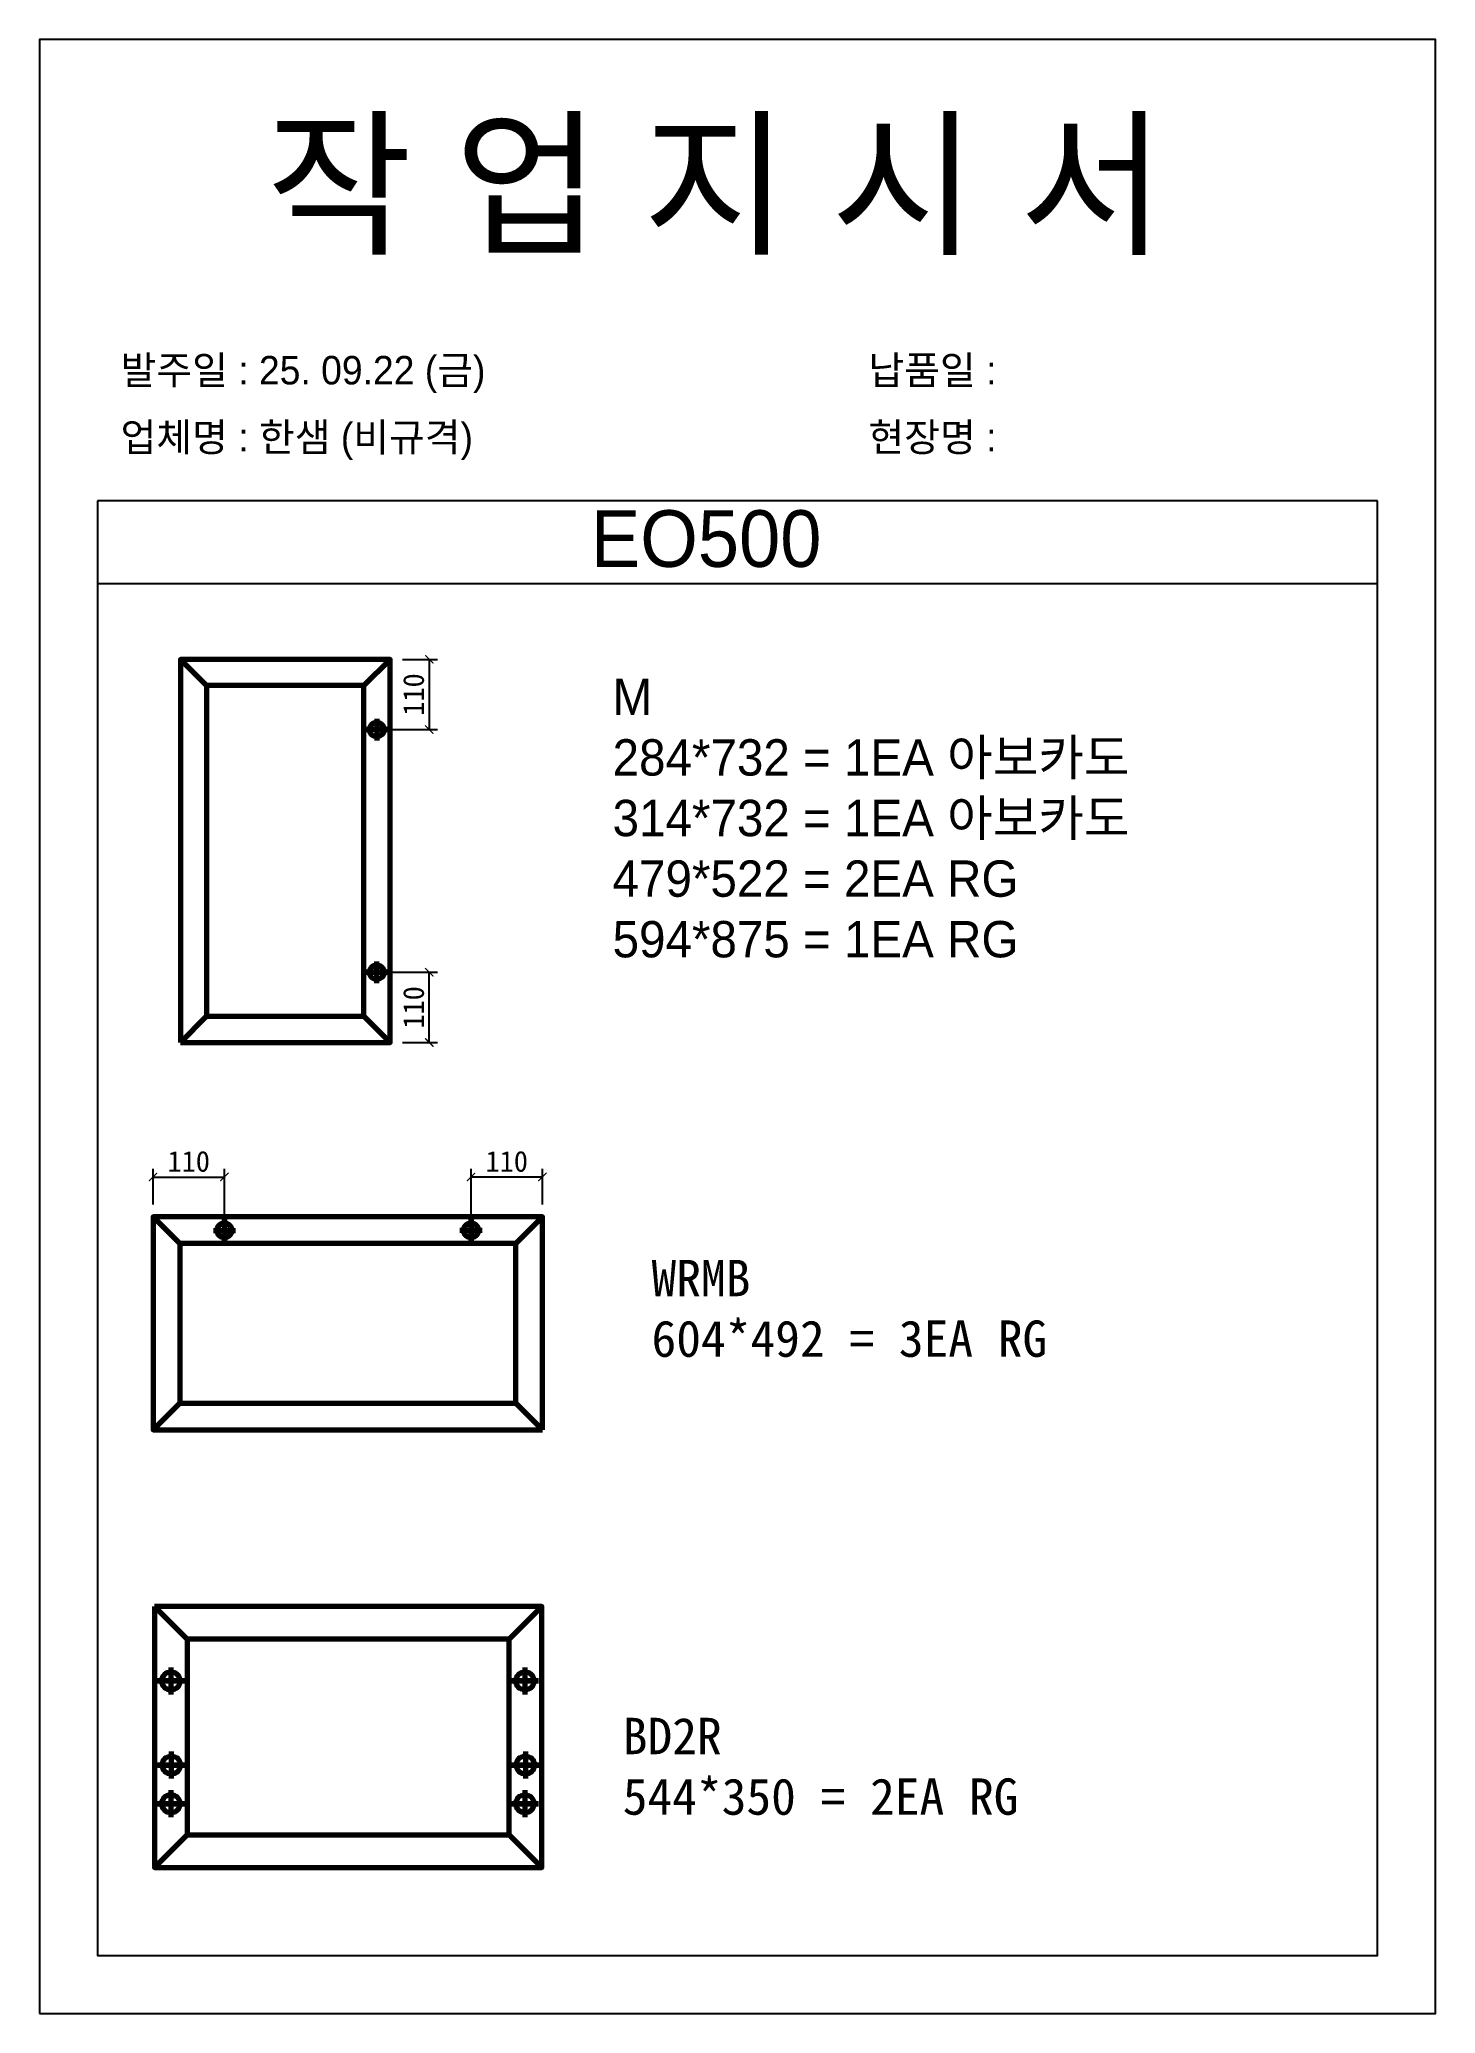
# Model space of a CAD drawing. Header units: millimetres. Extents: x -44117 to 256353, y -2095463 to 65325.
# Drawn here: x 110945 to 112625, y -337543 to -335167 of the extents above; entities that cross this region are included whole.
import ezdxf

# ---------------------------------------------------------------- set-up
doc = ezdxf.new("R2010")
doc.units = ezdxf.units.MM
doc.header["$LTSCALE"] = 10
doc.layers.add('Layer1', color=7, linetype='Continuous', lineweight=70)
doc.dimstyles.new('ISO-25', dxfattribs={"dimtxt": 2.5, "dimasz": 2.5, "dimexe": 1, "dimexo": 1, "dimtad": 1, "dimtxsty": 'Standard', "dimblk": 'ARCHTICK', "dimcen": 2.5, "dimadec": 0, "dimazin": 0, "dimtfac": 1, "dimtmove": 0, "dimatfit": 3, "dimfxl": 0, "dimarcsym": 0})

msp = doc.modelspace()

# ---------------------------------------------------------------- texts
at = {"attachment_point": 1}
for s, width, gutter_width, heights, insert, char_height in [('{\\fGulim|b0|i0|c129|p50;작 업 지 시 서}', 3307.3198183, 12.5, [-155.84554], (111217.97994, -335270.98035), 140), ('{\\fGulim|b0|i0|c129|p50;발주일 : 25. 09.22 (금)}', 3307.3198183, 12.5, [34.50412], (111042.77058, -335547.70077), 34.3), ('{\\fGulim|b0|i0|c129|p50;납품일 : }', 3307.3198183, 12.5, [37.67976], (111942.74857, -335547.70077), 34.3), ('{\\fGulim|b0|i0|c129|p50;업체명 : 한샘 (비규격)}', 3307.3198183, 12.5, [36.11279], (111042.77058, -335628.35695), 34.3), ('{\\fGulim|b0|i0|c129|p50;현장명 : }', 3307.3198183, 12.5, [-38.2735], (111942.74857, -335628.35695), 34.3), ('{\\fGulim|b0|i0|c129|p50;EO500}', 6570.6870665, 24.83388, [71.74566], (111608.66641, -335733.46533), 68.1441707), ('{\\fDotum|b0|i0|c129|p50;M\\P284*732 = 1EA 아보카도\\P314*732 = 1EA 아보카도\\P479*522 = 2EA RG\\P594*875 = 1EA RG}', 25397.9504533, 218.75, [-349.06999], (111634.86396, -335936.13231), 43.75), ('WRMB\\P604*492 = 3EA RG', 16217.0616969, 218.75, [-116.66667], (111681.72928, -336635.71107), 43.75), ('BD2R\\P544*350 = 2EA RG', 18136.0179533, 218.75, [-116.66667], (111647.08594, -337186.91378), 43.75)]:
    msp.add_mtext_dynamic_manual_height_columns(s, width=width, gutter_width=gutter_width, heights=heights, dxfattribs=dict(at, insert=insert, char_height=char_height))

# ---------------------------------------------------------------- blocks, each defined once
blk = doc.blocks.new('_ArchTick')
at = {"color": 0, "linetype": 'ByBlock', "const_width": 0.15}
blk.add_lwpolyline([(-0.5, -0.5), (0.5, 0.5)], dxfattribs=at)
blk = doc.blocks.new('*D3415')
at = {"color": 0, "lineweight": -2}
for p, q in [((111382.2, -335912.9), (111424.3, -335912.9)), ((111414.3, -335912.9), (111414.3, -335997.4)), ((111366, -335997.4), (111424.3, -335997.4))]:
    blk.add_line(p, q, dxfattribs=at)
at = {"layer": 'Defpoints', "color": 0}
for p in [(111367.2, -335912.9), (111351, -335997.4), (111414.3, -335997.4)]:
    blk.add_point(p, dxfattribs=at)
at = {"color": 0, "lineweight": -2, "xscale": 10, "yscale": 10, "zscale": 10}
for p, rotation in [((111414.3, -335912.9), 90), ((111414.3, -335997.4), 270)]:
    blk.add_blockref('_ArchTick', p, dxfattribs=dict(at, rotation=rotation))
at = {"color": 0, "insert": (111395.5, -335955.2), "char_height": 25, "attachment_point": 5, "rotation": 90}
blk.add_mtext('110', dxfattribs=at)
blk = doc.blocks.new('*D3416')
at = {"color": 0, "lineweight": -2}
for p, q in [((111366, -336289.5), (111424.3, -336289.5)), ((111414.3, -336374.1), (111414.3, -336289.5)), ((111382.2, -336374.1), (111424.3, -336374.1))]:
    blk.add_line(p, q, dxfattribs=at)
at = {"layer": 'Defpoints', "color": 0}
for p in [(111351, -336289.5), (111414.3, -336289.5), (111367.2, -336374.1)]:
    blk.add_point(p, dxfattribs=at)
at = {"color": 0, "lineweight": -2, "xscale": 10, "yscale": 10, "zscale": 10}
for p, rotation in [((111414.3, -336289.5), 90), ((111414.3, -336374.1), 270)]:
    blk.add_blockref('_ArchTick', p, dxfattribs=dict(at, rotation=rotation))
at = {"color": 0, "insert": (111395.5, -336331.8), "char_height": 25, "attachment_point": 5, "rotation": 90}
blk.add_mtext('110', dxfattribs=at)
blk = doc.blocks.new('*D3417')
at = {"color": 0, "lineweight": -2}
for p, q in [((111081.8, -336568.9), (111081.8, -336526)), ((111081.8, -336536), (111167.7, -336536)), ((111167.7, -336585.2), (111167.7, -336526))]:
    blk.add_line(p, q, dxfattribs=at)
at = {"layer": 'Defpoints', "color": 0}
for p in [(111167.7, -336536), (111081.8, -336583.9), (111167.7, -336600.2)]:
    blk.add_point(p, dxfattribs=at)
at = {"color": 0, "lineweight": -2, "xscale": 10, "yscale": 10, "zscale": 10, "rotation": 180}
blk.add_blockref('_ArchTick', (111081.8, -336536), dxfattribs=at)
at = {"color": 0, "lineweight": -2, "xscale": 10, "yscale": 10, "zscale": 10}
blk.add_blockref('_ArchTick', (111167.7, -336536), dxfattribs=at)
at = {"color": 0, "insert": (111124.8, -336517.3), "char_height": 25, "attachment_point": 5}
blk.add_mtext('110', dxfattribs=at)
blk = doc.blocks.new('*D3418')
at = {"color": 0, "lineweight": -2}
for p, q in [((111464.5, -336585.2), (111464.5, -336526)), ((111550.4, -336536), (111464.5, -336536)), ((111550.4, -336568.9), (111550.4, -336526))]:
    blk.add_line(p, q, dxfattribs=at)
at = {"layer": 'Defpoints', "color": 0}
for p in [(111464.5, -336536), (111550.4, -336583.9), (111464.5, -336600.2)]:
    blk.add_point(p, dxfattribs=at)
at = {"color": 0, "lineweight": -2, "xscale": 10, "yscale": 10, "zscale": 10, "rotation": 180}
blk.add_blockref('_ArchTick', (111464.5, -336536), dxfattribs=at)
at = {"color": 0, "lineweight": -2, "xscale": 10, "yscale": 10, "zscale": 10}
blk.add_blockref('_ArchTick', (111550.4, -336536), dxfattribs=at)
at = {"color": 0, "insert": (111507.5, -336517.3), "char_height": 25, "attachment_point": 5}
blk.add_mtext('110', dxfattribs=at)

# ---------------------------------------------------------------- dimensions: what is measured, and where the dimension line sits
for base, p1, p2, angle, picture, middle in [((111414.2551, -335997.44972), (111367.15626, -335912.93861), (111351.0404, -335997.44972), 90, '*D3415', (111395.5051, -335955.19417)), ((111414.2551, -336289.54914), (111367.15626, -336374.06025), (111351.0404, -336289.54914), 270, '*D3416', (111395.5051, -336331.80469)), ((111167.71863, -336536.00969), (111081.84838, -336583.86599), (111167.71863, -336600.24103), 180, '*D3417', (111124.78351, -336517.25969))]:
    dim = msp.add_linear_dim(base=base, p1=p1, p2=p2, angle=angle, text='110', dimstyle='ISO-25', override={"dimscale": 10, "dimasz": 1, "dimexo": 1.5, "dimtxsty": 'Standard'})
    dim.commit()
    dim.dimension.update_dxf_attribs({"geometry": picture, "text_midpoint": middle})
dim = msp.add_linear_dim(base=(111464.51566, -336536.00969), p1=(111550.3859, -336583.86599), p2=(111464.51566, -336600.24103), text='110', dimstyle='ISO-25', override={"dimscale": 10, "dimasz": 1, "dimexo": 1.5, "dimtxsty": 'Standard'})
dim.commit()
dim.dimension.update_dxf_attribs({"geometry": '*D3418', "text_midpoint": (111507.45078, -336517.25969)})

# ---------------------------------------------------------------- linework, layer by layer
for p, q in [((112555.17333, -335721.98756), (111015.17333, -335721.98756)), ((112555.17333, -335821.98756), (111015.17333, -335821.98756))]:
    msp.add_line(p, q)
msp.add_lwpolyline([(110945.17333, -337542.81784), (112625.17333, -337542.81784), (112625.17333, -335166.81784), (110945.17333, -335166.81784)], close=True)
msp.add_lwpolyline([(111015.17333, -335721.98756), (111015.17333, -337472.81784), (112555.17333, -337472.81784), (112555.17333, -335721.98756)])
at = {"layer": 'Layer1'}
for p, q in [((111146.26541, -335944.49445), (111114.70958, -335912.93861)), ((111335.60042, -335944.49445), (111367.15626, -335912.93861)), ((111351.0404, -335984.33319), (111351.0404, -336010.56626)), ((111351.0404, -336302.66567), (111351.0404, -336276.4326)), ((111114.70958, -336374.06025), (111146.26541, -336342.50441)), ((111367.15626, -336374.06025), (111335.60042, -336342.50441)), ((111335.60042, -336342.50441), (111367.15626, -336374.06025)), ((111113.91171, -336615.92931), (111081.84838, -336583.86599)), ((111550.3859, -336583.86599), (111518.32258, -336615.92931)), ((111518.32258, -336615.92931), (111550.3859, -336583.86599)), ((111154.39115, -336600.24103), (111181.04611, -336600.24103)), ((111477.84314, -336600.24103), (111451.18818, -336600.24103)), ((111113.91171, -336808.30926), (111081.84838, -336840.37258)), ((111550.3859, -336840.37258), (111518.32258, -336808.30926)), ((111083.76432, -337052.95989), (111123.00675, -337092.20231)), ((111510.4451, -337092.20231), (111549.68752, -337052.95989)), ((111103.2493, -337126.24279), (111103.2493, -337158.86591)), ((111529.35396, -337126.24279), (111529.35396, -337158.86591)), ((111103.78461, -337227.41588), (111103.78461, -337260.039)), ((111529.88926, -337227.41588), (111529.88926, -337260.039)), ((111103.2493, -337273.98762), (111103.2493, -337306.61074)), ((111529.35396, -337273.98762), (111529.35396, -337306.61074)), ((111083.76432, -337366.89931), (111123.00675, -337327.65688)), ((111123.00675, -337327.65688), (111083.76432, -337366.89931)), ((111510.4451, -337327.65688), (111549.68752, -337366.89931))]:
    msp.add_line(p, q, dxfattribs=at)
for points in [[(111114.70958, -336374.06025), (111367.15626, -336374.06025), (111367.15626, -335912.93861), (111114.70958, -335912.93861)], [(111146.26541, -336342.50441), (111335.60042, -336342.50441), (111335.60042, -335944.49445), (111146.26541, -335944.49445)], [(111364.15694, -335997.44972), (111337.92386, -335997.44972)], [(111364.15694, -336289.54914), (111337.92386, -336289.54914)], [(111550.3859, -336840.37258), (111550.3859, -336583.86599), (111081.84838, -336583.86599), (111081.84838, -336840.37258)], [(111167.71863, -336586.91354), (111167.71863, -336613.56851)], [(111464.51566, -336586.91354), (111464.51566, -336613.56851)], [(111518.32258, -336808.30926), (111518.32258, -336615.92931), (111113.91171, -336615.92931), (111113.91171, -336808.30926)], [(111083.76432, -337052.95989), (111083.76432, -337366.89931), (111549.68752, -337366.89931), (111549.68752, -337052.95989)], [(111123.00675, -337092.20231), (111123.00675, -337327.65688), (111510.4451, -337327.65688), (111510.4451, -337092.20231)], [(111119.56086, -337142.55435), (111086.93775, -337142.55435)], [(111545.66551, -337142.55435), (111513.0424, -337142.55435)], [(111120.09616, -337243.72744), (111087.47305, -337243.72744)], [(111546.20082, -337243.72744), (111513.57771, -337243.72744)], [(111119.56086, -337290.29918), (111086.93775, -337290.29918)], [(111545.66551, -337290.29918), (111513.0424, -337290.29918)]]:
    msp.add_lwpolyline(points, close=True, dxfattribs=at)
for centre, radius in [((111351.0404, -335997.44972), 8.74436), ((111351.0404, -336289.54914), 8.74436), ((111167.71863, -336600.24103), 8.88499), ((111464.51566, -336600.24103), 8.88499), ((111103.2493, -337142.55435), 10.87437), ((111529.35396, -337142.55435), 10.87437), ((111103.78461, -337243.72744), 10.87437), ((111529.88926, -337243.72744), 10.87437), ((111103.2493, -337290.29918), 10.87437), ((111529.35396, -337290.29918), 10.87437)]:
    msp.add_circle(centre, radius, dxfattribs=at)

msp.set_redraw_order([(e.dxf.handle, doc.entitydb.next_handle()) for e in msp.query("TEXT MTEXT ATTDEF DIMENSION ARC_DIMENSION")])  # texts and dimensions are drawn at this point

doc.saveas('drawing.dxf')
